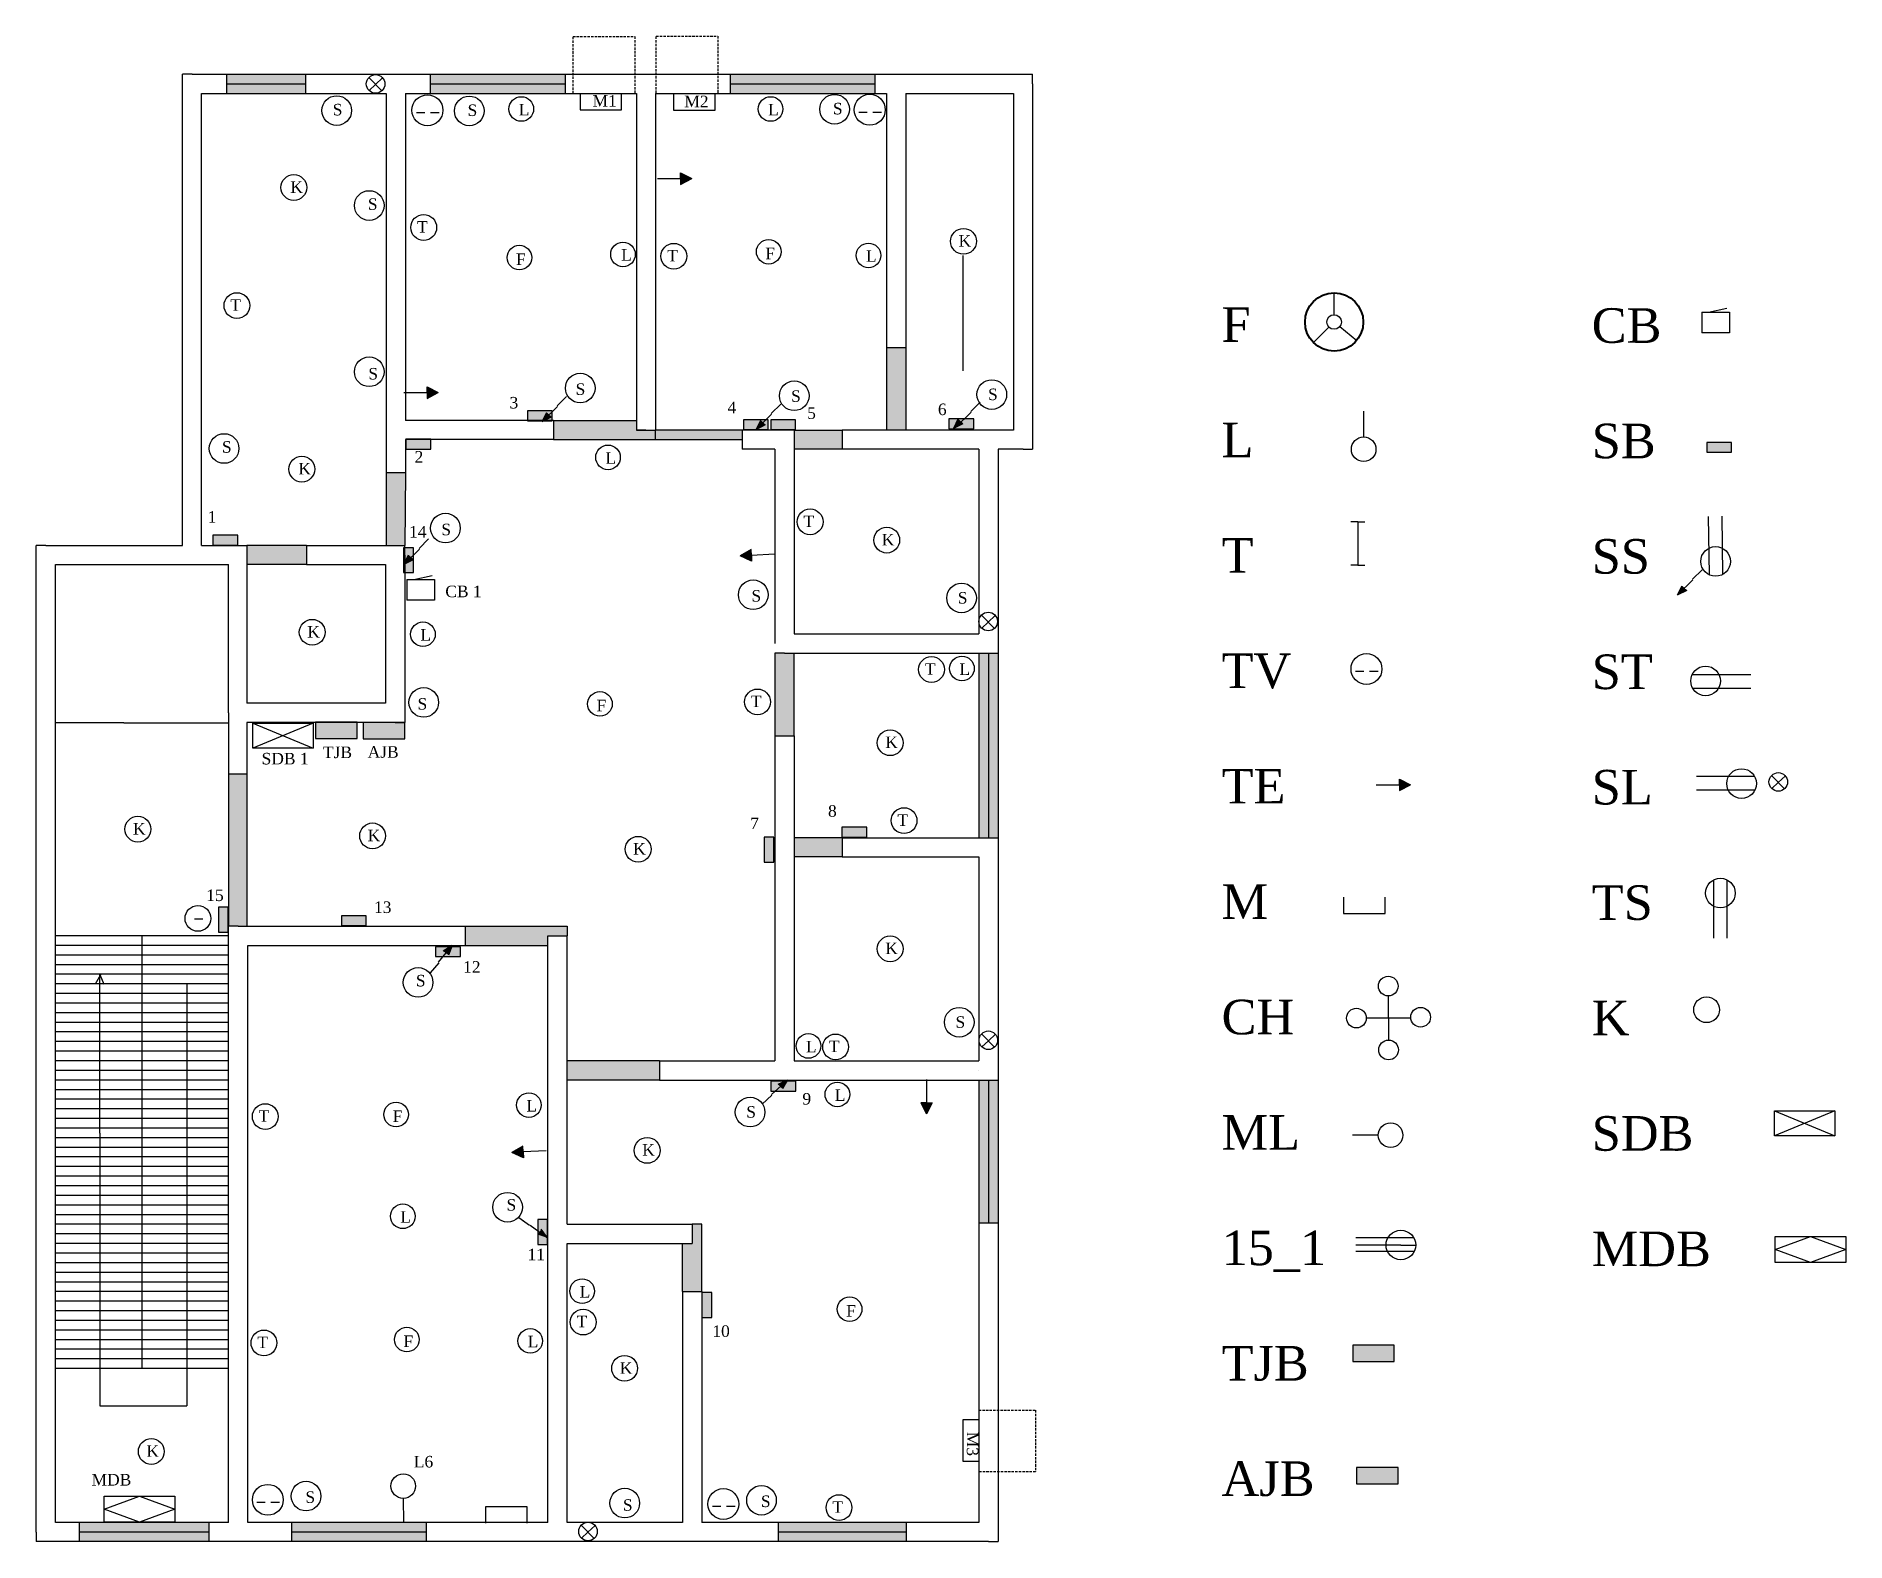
# Model space of a CAD drawing. Header units: inches. Extents: x -3484 to 5207, y -4537 to 4154.
# Drawn here: x -89 to 852, y -658 to 125 of the extents above; entities that cross this region are included whole.
import ezdxf

# ---------------------------------------------------------------- set-up
doc = ezdxf.new("R2010")
doc.units = ezdxf.units.IN
doc.header["$LTSCALE"] = 5
doc.header["$MEASUREMENT"] = 0
doc.linetypes.add('ACAD_ISO03W100', pattern=[30, 12, -18])
doc.linetypes.add('DASHED2', pattern=[0.375, 0.25, -0.125])

msp = doc.modelspace()

# ---------------------------------------------------------------- texts
at = {"attachment_point": 1}
for s, insert, char_height in [('{\\fTimes New Roman|b0|i0|c0|p18;S}', (65.52, 89.36), 6), ('{\\fTimes New Roman|b0|i0|c0|p18;S}', (135.62, 89.05), 6), ('{\\fTimes New Roman|b0|i0|c0|p18;L}', (162.21, 89.35), 6), ('{\\fTimes New Roman|b0|i0|c0|p18;\\C72;M1}', (200.61, 93.92), 6), ('{\\fTimes New Roman|b0|i0|c0|p18;\\C72;M2}', (248.29, 93.63), 6), ('{\\fTimes New Roman|b0|i0|c0|p18;L}', (291.82, 89.35), 6), ('{\\fTimes New Roman|b0|i0|c0|p18;S}', (325.53, 89.9), 6), ('{\\fTimes New Roman|b0|i0|c0|p18;K}', (43.44, 49.09), 6), ('{\\fTimes New Roman|b0|i0|c0|p18;\\C72;S}', (83.77, 40.24), 6), ('{\\fTimes New Roman|b0|i0|c0|p18;T}', (109.36, 28.39), 6), ('{\\fTimes New Roman|b0|i0|c0|p18;K}', (390.84, 21.12), 6), ('{\\fTimes New Roman|b0|i0|c0|p18;F}', (160.78, 11.59), 6), ('{\\fTimes New Roman|b0|i0|c0|p18;L}', (215.48, 13.85), 6), ('{\\fTimes New Roman|b0|i0|c0|p18;T}', (239.39, 13.43), 6), ('{\\fTimes New Roman|b0|i0|c0|p18;F}', (290.39, 14.58), 6), ('{\\fTimes New Roman|b0|i0|c0|p18;L}', (342.71, 13.23), 6), ('{\\fTimes New Roman|b0|i0|c0|p18;T}', (12.26, -12.23), 6), ('{\\fTimes New Roman|b0|i0|c0|p18;F\\P\\PL\\P\\PT\\P\\PTV\\P\\PTE\\P\\PM\\P\\PCH\\P\\PML\\P\\P15_1\\P\\PTJB\\P\\PAJB}', (527.58, -16.38), 18), ('{\\fTimes New Roman|b0|i0|c0|p18;CB\\P\\PSB\\P\\PSS\\P\\PST\\P\\PSL\\P\\PTS\\P\\PK\\P\\PSDB\\P\\PMDB\\P }', (720.01, -16.89), 18), ('{\\fTimes New Roman|b0|i0|c0|p18;S}', (84.02, -47.95), 6), ('{\\fTimes New Roman|b0|i0|c0|p18;S}', (191.79, -55.97), 6), ('{\\fTimes New Roman|b0|i0|c0|p18;\\C20;3}', (157.43, -63.02), 6), ('{\\fTimes New Roman|b0|i0|c0|p18;\\C20;4}', (270.75, -65.49), 6), ('{\\fTimes New Roman|b0|i0|c0|p18;S}', (303.78, -59.58), 6), ('{\\fTimes New Roman|b0|i0|c0|p18;S}', (406.17, -58.68), 6), ('{\\fTimes New Roman|b0|i0|c0|p18;\\C20;5}', (312.14, -68.44), 6), ('{\\fTimes New Roman|b0|i0|c0|p18;\\C20;6}', (380.13, -66.47), 6), ('{\\fTimes New Roman|b0|i0|c0|p18;\\C72;S}', (7.92, -86.03), 6), ('{\\fTimes New Roman|b0|i0|c0|p18;\\C20;2}', (108.07, -91.16), 6), ('{\\fTimes New Roman|b0|i0|c0|p18;L}', (207.3, -91.8), 6), ('{\\fTimes New Roman|b0|i0|c0|p18;K}', (47.63, -97.33), 6), ('{\\fTimes New Roman|b0|i0|c0|p18;\\C20;1}', (0.48, -122.42), 6), ('{\\fTimes New Roman|b0|i0|c0|p18;\\C20;14}', (105.2, -130.12), 6), ('{\\fTimes New Roman|b0|i0|c0|p18;\\C0;S}', (121.97, -128.96), 6), ('{\\fTimes New Roman|b0|i0|c0|p18;T}', (310.24, -124.68), 6), ('{\\fTimes New Roman|b0|i0|c0|p18;K}', (350.94, -134.25), 6), ('{\\fTimes New Roman|b0|i0|c0|p18;\\C4;CB 1}', (124.04, -161.15), 6), ('{\\fTimes New Roman|b0|i0|c0|p18;\\C72;S}', (283.19, -163.45), 6), ('{\\fTimes New Roman|b0|i0|c0|p18;S}', (390.45, -164.47), 6), ('{\\fTimes New Roman|b0|i0|c0|p18;K}', (52.28, -182.17), 6), ('{\\fTimes New Roman|b0|i0|c0|p18;L}', (111.09, -183.75), 6), ('{\\fTimes New Roman|b0|i0|c0|p18;T}', (373.36, -201.47), 6), ('{\\fTimes New Roman|b0|i0|c0|p18;L}', (391.29, -201.58), 6), ('{\\fTimes New Roman|b0|i0|c0|p18;\\C72;S}', (109.61, -219.63), 6), ('{\\fTimes New Roman|b0|i0|c0|p18;F}', (202.66, -220.5), 6), ('{\\fTimes New Roman|b0|i0|c0|p18;T}', (282.88, -218.32), 6), ('{\\fTimes New Roman|b0|i0|c0|p18;\\C141;AJB}', (83.67, -244.62), 6), ('{\\fTimes New Roman|b0|i0|c0|p18;K}', (352.73, -239.61), 6), ('{\\fTimes New Roman|b0|i0|c0|p18;\\C20;SDB 1}', (28.54, -248.1), 6), ('{\\fTimes New Roman|b0|i0|c0|p18;\\C54;TJB}', (60.45, -244.81), 6), ('{\\fTimes New Roman|b0|i0|c0|p18;\\C20;7}', (282.57, -281.72), 6), ('{\\fTimes New Roman|b0|i0|c0|p18;\\C20;8}', (322.98, -275.33), 6), ('{\\fTimes New Roman|b0|i0|c0|p18;T}', (359.07, -280.05), 6), ('{\\fTimes New Roman|b0|i0|c0|p18;K}', (-38.35, -284.57), 6), ('{\\fTimes New Roman|b0|i0|c0|p18;K}', (83.65, -288.05), 6), ('{\\fTimes New Roman|b0|i0|c0|p18;K}', (221.69, -295.01), 6), ('{\\fTimes New Roman|b0|i0|c0|p18;\\C20;15}', (-0.23, -319.15), 6), ('{\\fTimes New Roman|b0|i0|c0|p18;\\C20;13}', (86.97, -325.37), 6), ('{\\fTimes New Roman|b0|i0|c0|p18;K}', (352.73, -346.76), 6), ('{\\fTimes New Roman|b0|i0|c0|p18;\\C20;12}', (133.29, -356.39), 6), ('{\\fTimes New Roman|b0|i0|c0|p18;S}', (108.75, -363.53), 6), ('{\\fTimes New Roman|b0|i0|c0|p18;S}', (389.26, -385.06), 6), ('{\\fTimes New Roman|b0|i0|c0|p18;L}', (311.51, -397.84), 6), ('{\\fTimes New Roman|b0|i0|c0|p18;T}', (323.49, -397.73), 6), ('{\\fTimes New Roman|b0|i0|c0|p18;L}', (326.54, -423.06), 6), ('{\\fTimes New Roman|b0|i0|c0|p18;L}', (166.16, -428.6), 6), ('{\\fTimes New Roman|b0|i0|c0|p18;S}', (280.5, -431.79), 6), ('{\\fTimes New Roman|b0|i0|c0|p18;\\C20;9}', (309.67, -424.99), 6), ('{\\fTimes New Roman|b0|i0|c0|p18;F}', (96.69, -434.01), 6), ('{\\fTimes New Roman|b0|i0|c0|p18;K}', (226.4, -451.56), 6), ('{\\fTimes New Roman|b0|i0|c0|p18;L}', (100.63, -486.42), 6), ('{\\fTimes New Roman|b0|i0|c0|p18;S}', (155.87, -480.13), 6), ('{\\fTimes New Roman|b0|i0|c0|p18;\\C20;11}', (166.79, -505.91), 6), ('{\\fTimes New Roman|b0|i0|c0|p18;L}', (193.88, -525.34), 6), ('{\\fTimes New Roman|b0|i0|c0|p18;F}', (332.45, -535.23), 6), ('{\\fTimes New Roman|b0|i0|c0|p18;T}', (192.25, -540.76), 6), ('{\\fTimes New Roman|b0|i0|c0|p18;T}', (26.32, -551.64), 6), ('{\\fTimes New Roman|b0|i0|c0|p18;F}', (102.27, -551.03), 6), ('{\\fTimes New Roman|b0|i0|c0|p18;L}', (166.86, -551.2), 6), ('{\\fTimes New Roman|b0|i0|c0|p18;\\C20;10}', (262.87, -545.78), 6), ('{\\fTimes New Roman|b0|i0|c0|p18;K}', (214.78, -564.99), 6), ('{\\fTimes New Roman|b0|i0|c0|p18;K}', (-31.38, -608.13), 6), ('{\\fTimes New Roman|b0|i0|c0|p18;L6}', (107.68, -613.66), 6), ('{\\fTimes New Roman|b0|i0|c0|p18;\\C20;MDB}', (-59.85, -623.07), 6), ('{\\fTimes New Roman|b0|i0|c0|p18;S}', (51.31, -632.08), 6), ('{\\fTimes New Roman|b0|i0|c0|p18;S}', (216.37, -636.2), 6), ('{\\fTimes New Roman|b0|i0|c0|p18;S}', (288.1, -634.26), 6), ('{\\fTimes New Roman|b0|i0|c0|p18;T}', (325.26, -637.26), 6)]:
    msp.add_mtext(s, dxfattribs=dict(at, insert=insert, char_height=char_height))
at = {"insert": (401.16, -601.14), "char_height": 6, "attachment_point": 1, "rotation": 270}
msp.add_mtext('{\\fTimes New Roman|b0|i0|c0|p18;\\C72;M3}', dxfattribs=at)

# ---------------------------------------------------------------- blocks, each defined once
blk = doc.blocks.new('A$C344F6586')
blk.add_circle((6.71, 6.71), 6.71)
at = {"insert": (3.27, 10.01), "char_height": 6, "attachment_point": 1}
blk.add_mtext('{\\fTimes New Roman|b0|i0|c0|p18;T}', dxfattribs=at)

# ---------------------------------------------------------------- hatches: boundary and pattern name
h = msp.add_hatch(color=71)
h.paths.add_polyline_path([(51.54, 99.76), (51.54, 104.76), (16.36, 104.76), (10.45, 104.76), (10.45, 99.76), (16.36, 99.76)])
h.paths.add_polyline_path([(51.54, 94.76), (51.54, 99.76), (16.36, 99.76), (10.45, 99.76), (10.45, 94.76), (16.36, 94.76)])
h.paths.add_polyline_path([(186.58, 99.76), (186.58, 104.76), (116.32, 104.76), (116.32, 99.76)])
h.paths.add_polyline_path([(186.58, 94.76), (186.58, 99.76), (116.32, 99.76), (116.32, 94.76)])
h = msp.add_hatch(color=71)
h.paths.add_polyline_path([(347.5, 94.76), (347.5, 99.76), (272.37, 99.76), (272.37, 94.76)])
h.paths.add_polyline_path([(272.37, 104.76), (272.37, 99.76), (347.5, 99.76), (347.5, 104.76)])
h = msp.add_hatch(color=256)
h.paths.add_polyline_path([(252.15, 50.47), (246.37, 53.47), (246.37, 50.47)])
h.paths.add_polyline_path([(246.37, 47.47), (252.15, 50.47), (246.37, 50.47)])
h = msp.add_hatch(color=5)
h.paths.add_polyline_path([(233.36, -80.24), (233.36, -85.24), (278.36, -85.24), (278.36, -80.24)])
h.paths.add_polyline_path([(330.36, -90.24), (330.36, -80.24), (305.36, -80.24), (305.36, -85.24), (305.36, -90.24)])
h.paths.add_polyline_path([(363.36, -37.24), (353.36, -37.24), (353.36, -80.24), (363.36, -80.24)])
h.paths.add_polyline_path([(305.36, -196.24), (300.36, -196.24), (295.36, -196.24), (295.36, -239.24), (305.36, -239.24)])
h.paths.add_polyline_path([(330.36, -302.24), (330.36, -292.24), (305.36, -292.24), (305.36, -297.24), (305.36, -302.24)])
h.paths.add_polyline_path([(235.36, -418.24), (235.36, -408.24), (187.36, -408.24), (187.36, -418.24)])
h.paths.add_polyline_path([(134.36, -338.24), (134.36, -348.24), (177.36, -348.24), (177.36, -343.24), (187.36, -343.24), (187.36, -338.24)])
h.paths.add_polyline_path([(20.92, -259.24), (11.36, -259.24), (11.36, -338.24), (16.36, -338.24), (20.92, -338.24)])
h.paths.add_polyline_path([(51.92, -150.24), (51.92, -140.24), (20.92, -140.24), (20.92, -145.24), (20.92, -150.24)])
h.paths.add_polyline_path([(103.36, -102.24), (93.36, -102.24), (93.36, -140.24), (97.92, -140.24), (102.92, -140.24)])
h = msp.add_hatch(color=3)
h.paths.add_polyline_path([(363.36, -37.24), (353.36, -37.24), (353.36, -80.24), (363.36, -80.24)])
h.paths.add_polyline_path([(330.36, -80.24), (305.36, -80.24), (305.36, -85.24), (305.36, -90.24), (330.36, -90.24)])
h.paths.add_polyline_path([(233.36, -85.24), (233.36, -80.24), (223.36, -80.24), (223.36, -75.24), (180.36, -75.24), (180.36, -85.24)])
h.paths.add_polyline_path([(278.36, -85.24), (278.36, -80.24), (233.36, -80.24), (233.36, -85.24)])
h.paths.add_polyline_path([(295.36, -239.24), (305.36, -239.24), (305.36, -196.24), (300.36, -196.24), (295.36, -196.24)])
h.paths.add_polyline_path([(305.36, -292.24), (305.36, -297.24), (305.36, -302.24), (330.36, -302.24), (330.36, -292.24)])
h.paths.add_polyline_path([(235.36, -418.24), (235.36, -408.24), (187.36, -408.24), (187.36, -418.24)])
h.paths.add_polyline_path([(247.36, -528.24), (257.36, -528.24), (257.36, -493.24), (252.36, -493.24), (252.36, -503.24), (247.36, -503.24)])
h.paths.add_polyline_path([(134.36, -338.24), (134.36, -348.24), (177.36, -348.24), (177.36, -343.24), (187.36, -343.24), (187.36, -338.24)])
h.paths.add_polyline_path([(20.92, -259.24), (11.36, -259.24), (11.36, -338.24), (16.36, -338.24), (20.92, -338.24)])
h.paths.add_polyline_path([(51.92, -150.24), (51.92, -140.24), (20.92, -140.24), (20.92, -145.24), (20.92, -150.24)])
h.paths.add_polyline_path([(103.36, -102.24), (93.36, -102.24), (93.36, -140.24), (97.92, -140.24), (102.92, -140.24)])
h = msp.add_hatch(color=55)
h.paths.add_polyline_path([(363.36, -37.24), (353.36, -37.24), (353.36, -80.24), (363.36, -80.24)])
h.paths.add_polyline_path([(305.36, -85.24), (305.36, -90.24), (330.36, -90.24), (330.36, -80.24), (305.36, -80.24)])
h.paths.add_polyline_path([(180.36, -75.24), (180.36, -85.24), (233.36, -85.24), (233.36, -80.24), (223.36, -80.24), (223.36, -75.24)])
h.paths.add_polyline_path([(295.36, -239.24), (305.36, -239.24), (305.36, -196.24), (300.36, -196.24), (295.36, -196.24)])
h.paths.add_polyline_path([(278.36, -85.24), (278.36, -80.24), (233.36, -80.24), (233.36, -85.24)])
h.paths.add_polyline_path([(305.36, -292.24), (305.36, -297.24), (305.36, -302.24), (330.36, -302.24), (330.36, -292.24)])
h.paths.add_polyline_path([(235.36, -418.24), (235.36, -408.24), (187.36, -408.24), (187.36, -418.24)])
h.paths.add_polyline_path([(257.36, -493.24), (252.36, -493.24), (252.36, -503.24), (247.36, -503.24), (247.36, -528.24), (257.36, -528.24)])
h.paths.add_polyline_path([(20.92, -259.24), (11.36, -259.24), (11.36, -338.24), (16.36, -338.24), (20.92, -338.24)])
h.paths.add_polyline_path([(20.92, -140.24), (20.92, -145.24), (20.92, -150.24), (51.92, -150.24), (51.92, -140.24)])
h.paths.add_polyline_path([(102.92, -140.24), (103.36, -102.24), (93.36, -102.24), (93.36, -140.24), (97.92, -140.24)])
h = msp.add_hatch(color=256)
h.paths.add_polyline_path([(120.33, -60.77), (114.55, -57.77), (114.55, -60.77)])
h.paths.add_polyline_path([(114.55, -63.77), (120.33, -60.77), (114.55, -60.77)])
for color, points in [(8, [(179.64, -75.38), (179.64, -70.29), (166.7, -70.29), (166.7, -75.38)]), (8, [(291.96, -79.94), (291.96, -74.85), (279.02, -74.85), (279.02, -79.94)]), (8, [(306.13, -79.94), (306.13, -74.85), (293.19, -74.85), (293.19, -79.94)]), (8, [(398.72, -79.55), (398.72, -74.46), (385.78, -74.46), (385.78, -79.55)]), (8, [(116.44, -90.15), (116.44, -85.05), (103.51, -85.05), (103.51, -90.15)]), (8, [(792.7, -91.76), (792.7, -86.66), (779.76, -86.66), (779.76, -91.76)]), (8, [(16.1, -140.03), (16.1, -134.94), (3.16, -134.94), (3.16, -140.03)]), (8, [(102.38, -154.38), (107.48, -154.38), (107.48, -141.44), (102.38, -141.44)]), (55, [(56.57, -232.22), (56.57, -240.71), (78.14, -240.71), (78.14, -232.22)]), (55, [(81.37, -232.38), (81.37, -240.86), (102.93, -240.86), (102.93, -232.38)]), (151, [(102.93, -240.86), (102.93, -232.38), (81.37, -232.38), (81.37, -240.86)]), (8, [(343.1, -291.86), (343.1, -286.77), (330.16, -286.77), (330.16, -291.86)]), (8, [(289.78, -304.92), (294.87, -304.92), (294.87, -291.98), (289.78, -291.98)]), (8, [(6.06, -341.32), (11.15, -341.32), (11.15, -328.38), (6.06, -328.38)]), (8, [(82.97, -337.89), (82.97, -332.8), (70.03, -332.8), (70.03, -337.89)]), (55, [(134.36, -338.24), (134.36, -348.24), (177.36, -348.24), (177.36, -343.24), (187.36, -343.24), (187.36, -338.24)]), (8, [(131.9, -354.04), (131.9, -348.95), (118.96, -348.95), (118.96, -354.04)]), (8, [(306.24, -423.93), (306.24, -418.83), (293.3, -418.83), (293.3, -423.93)]), (8, [(172.15, -503.73), (177.24, -503.73), (177.24, -490.79), (172.15, -490.79)]), (5, [(257.36, -493.24), (252.36, -493.24), (252.36, -503.24), (247.36, -503.24), (247.36, -528.24), (257.36, -528.24)]), (55, [(257.36, -493.24), (252.36, -493.24), (252.36, -503.24), (247.36, -503.24), (247.36, -528.24), (257.36, -528.24)]), (8, [(257.45, -541.63), (262.54, -541.63), (262.54, -528.69), (257.45, -528.69)]), (55, [(595.81, -556.07), (595.81, -564.56), (617.38, -564.56), (617.38, -556.07)]), (151, [(597.78, -619.73), (597.78, -628.22), (619.34, -628.22), (619.34, -619.73)])]:
    msp.add_hatch(color=color).paths.add_polyline_path(points)
h = msp.add_hatch(color=256)
h.paths.add_polyline_path([(179.31, -73.36), (178.07, -72.24), (174.38, -75.84)])
h.paths.add_polyline_path([(178.07, -72.24), (176.77, -71.08), (174.38, -75.84)])
h = msp.add_hatch(color=256)
h.paths.add_polyline_path([(290.57, -77.4), (289.33, -76.28), (285.64, -79.88)])
h.paths.add_polyline_path([(289.33, -76.28), (288.03, -75.12), (285.64, -79.88)])
h = msp.add_hatch(color=256)
h.paths.add_polyline_path([(393.26, -76.76), (392.01, -75.64), (388.32, -79.23)])
h.paths.add_polyline_path([(392.01, -75.64), (390.72, -74.48), (388.32, -79.23)])
h = msp.add_hatch(color=256)
h.paths.add_polyline_path([(107.52, -147.48), (106.27, -146.36), (102.58, -149.95)])
h.paths.add_polyline_path([(106.27, -146.36), (104.97, -145.2), (102.58, -149.95)])
h = msp.add_hatch(color=256)
h.paths.add_polyline_path([(277.36, -145.73), (283.29, -148.41), (283.13, -145.42)])
h.paths.add_polyline_path([(282.96, -142.42), (277.36, -145.73), (283.13, -145.42)])
h = msp.add_hatch(color=256)
h.paths.add_polyline_path([(769.54, -163.53), (768.29, -162.41), (764.6, -166.01)])
h.paths.add_polyline_path([(768.29, -162.41), (767, -161.25), (764.6, -166.01)])
h = msp.add_hatch(color=71)
h.paths.add_polyline_path([(406.36, -196.24), (401.36, -196.24), (401.36, -292.24), (406.36, -292.24)])
h.paths.add_polyline_path([(406.36, -292.24), (411.36, -292.24), (411.36, -196.24), (406.36, -196.24)])
h = msp.add_hatch(color=256)
h.paths.add_polyline_path([(625.79, -264.73), (620.01, -261.73), (620.01, -264.73)])
h.paths.add_polyline_path([(620.01, -267.73), (625.79, -264.73), (620.01, -264.73)])
h = msp.add_hatch(color=256)
h.paths.add_polyline_path([(122.99, -351.25), (124.33, -352.25), (127.67, -348.32)])
h.paths.add_polyline_path([(124.33, -352.25), (125.73, -353.28), (127.67, -348.32)])
h = msp.add_hatch(color=256)
h.paths.add_polyline_path([(296.95, -420.5), (298.16, -421.66), (301.98, -418.21)])
h.paths.add_polyline_path([(298.16, -421.66), (299.41, -422.87), (301.98, -418.21)])
h = msp.add_hatch(color=71)
h.paths.add_polyline_path([(401.36, -492.46), (406.36, -492.46), (406.36, -418.24), (401.36, -418.24)])
h.paths.add_polyline_path([(411.36, -418.24), (406.36, -418.24), (406.36, -492.46), (411.36, -492.46)])
h = msp.add_hatch(color=256)
h.paths.add_polyline_path([(374.17, -435.85), (377.17, -430.07), (374.17, -430.07)])
h.paths.add_polyline_path([(371.17, -430.07), (374.17, -435.85), (374.17, -430.07)])
h = msp.add_hatch(color=256)
h.paths.add_polyline_path([(158.68, -455.95), (164.61, -458.63), (164.45, -455.64)])
h.paths.add_polyline_path([(164.28, -452.64), (158.68, -455.95), (164.45, -455.64)])
h = msp.add_hatch(color=256)
h.paths.add_polyline_path([(173.94, -495.78), (173.04, -497.2), (177.19, -500.26)])
h.paths.add_polyline_path([(173.04, -497.2), (172.11, -498.66), (177.19, -500.26)])
h = msp.add_hatch(color=71)
h.paths.add_polyline_path([(-66.24, -648.24), (-66.24, -653.24), (1.12, -653.24), (1.12, -648.24)])
h.paths.add_polyline_path([(-66.24, -653.24), (-66.24, -658.24), (1.12, -658.24), (1.12, -653.24)])
h = msp.add_hatch(color=71)
h.paths.add_polyline_path([(-66.24, -648.24), (-66.24, -653.24), (1.12, -653.24), (1.12, -648.24)])
h.paths.add_polyline_path([(-66.24, -653.24), (-66.24, -658.24), (1.12, -658.24), (1.12, -653.24)])
h = msp.add_hatch(color=71)
h.paths.add_polyline_path([(44.06, -648.24), (44.06, -653.24), (114.11, -653.24), (114.11, -648.24)])
h.paths.add_polyline_path([(44.06, -653.24), (44.06, -657.99), (44.06, -658.24), (114.11, -658.24), (114.11, -653.24)])
h = msp.add_hatch(color=71)
h.paths.add_polyline_path([(363.67, -653.24), (363.67, -648.24), (297.09, -648.24), (297.09, -653.24)])
h.paths.add_polyline_path([(297.09, -653.24), (297.09, -658.24), (363.67, -658.24), (363.67, -653.24)])
h = msp.add_hatch(color=71)
h.paths.add_polyline_path([(297.09, -648.24), (297.09, -653.24), (363.67, -653.24), (363.67, -648.24)])
h.paths.add_polyline_path([(297.09, -653.24), (297.09, -658.24), (363.67, -658.24), (363.67, -653.24)])

# ---------------------------------------------------------------- linework, layer by layer
at = {"linetype": 'DASHED2'}
for p, q in [((190.44, 94.81), (190.44, 124.37)), ((190.44, 124.37), (222.53, 124.37)), ((222.53, 124.37), (222.53, 94.81)), ((233.67, 94.99), (233.67, 124.56)), ((233.67, 124.56), (265.76, 124.56)), ((265.76, 124.56), (265.76, 94.99)), ((401.34, -589.89), (430.9, -589.89)), ((430.9, -589.89), (430.9, -621.98)), ((430.9, -621.98), (401.34, -621.98))]:
    msp.add_line(p, q, dxfattribs=at)
for p, q in [((-7.64, 104.76), (-12.64, 104.76)), ((-12.64, 99.76), (-12.64, 104.76)), ((-7.64, 104.76), (16.36, 104.76)), ((10.45, 94.73), (10.45, 104.84)), ((16.36, 104.76), (98.36, 104.76)), ((51.54, 94.73), (51.54, 104.84)), ((98.36, 104.76), (228.36, 104.76)), ((116.32, 94.74), (116.32, 104.71)), ((186.58, 94.74), (186.58, 104.76)), ((228.36, 104.76), (358.36, 104.76)), ((272.37, 94.75), (272.37, 104.87)), ((347.5, 94.77), (347.5, 104.73)), ((358.36, 104.76), (424.36, 104.76)), ((424.36, 104.76), (429.36, 104.76)), ((429.36, 99.76), (429.36, 104.76)), ((-12.64, -140.24), (-12.64, 99.76)), ((-2.64, 94.76), (16.36, 94.76)), ((-2.64, -140.24), (-2.64, 94.76)), ((16.36, 94.76), (93.36, 94.76)), ((84.24, 103.01), (91.07, 96.19)), ((87.8, 99.46), (84.45, 96.26)), ((87.8, 99.46), (91.47, 102.88)), ((93.36, 94.76), (93.36, -80.24)), ((103.36, 94.76), (223.36, 94.76)), ((103.36, 94.76), (103.36, -75.24)), ((194.13, 94.68), (194.13, 86.2)), ((215.7, 86.2), (215.7, 94.68)), ((223.36, 94.76), (223.36, -80.24)), ((233.36, 94.76), (353.36, 94.76)), ((233.36, 94.76), (233.36, -80.24)), ((242.73, 94.61), (242.73, 86.12)), ((264.29, 86.12), (264.29, 94.61)), ((353.36, 94.76), (353.36, -37.24)), ((363.36, 94.76), (419.36, 94.76)), ((363.36, 94.76), (363.36, -37.24)), ((419.36, 94.76), (419.36, -80.24)), ((429.36, 99.76), (429.36, -85.24)), ((113.4, 84.7), (109.11, 84.7)), ((120.81, 84.7), (116.4, 84.7)), ((194.13, 86.2), (215.7, 86.2)), ((242.73, 86.12), (264.29, 86.12)), ((343.34, 84.94), (339.04, 84.94)), ((350.75, 84.94), (346.34, 84.94)), ((234.33, 50.47), (246.37, 50.47)), ((246.37, 50.47), (246.37, 53.47)), ((246.37, 53.47), (252.15, 50.47)), ((246.37, 50.47), (246.37, 47.47)), ((246.37, 50.47), (252.15, 50.47)), ((246.37, 47.47), (252.15, 50.47)), ((586.1, -20.29), (586.1, -8.93)), ((780.73, -18.97), (790.29, -16.87)), ((583.42, -26.76), (575.38, -34.78)), ((589.03, -26.48), (597.83, -33.67)), ((777.17, -18.97), (791.57, -18.97)), ((777.17, -18.97), (777.17, -29.77)), ((791.57, -18.97), (791.57, -29.77)), ((353.36, -37.24), (363.36, -37.24)), ((353.36, -37.24), (353.36, -80.24)), ((363.36, -37.24), (363.36, -80.24)), ((791.57, -29.77), (777.17, -29.77)), ((102.51, -60.77), (114.55, -60.77)), ((114.55, -60.77), (114.55, -57.77)), ((114.55, -57.77), (120.33, -60.77)), ((114.55, -60.77), (114.55, -63.77)), ((114.55, -60.77), (120.33, -60.77)), ((114.55, -63.77), (120.33, -60.77)), ((182.22, -67.66), (187.12, -62.76)), ((397.22, -70.63), (402.12, -65.74)), ((180.36, -75.24), (103.36, -75.24)), ((179.64, -70.29), (166.7, -70.29)), ((166.7, -70.29), (166.7, -75.38)), ((182.39, -68.02), (174.38, -75.84)), ((174.38, -75.84), (176.77, -71.08)), ((174.38, -75.84), (179.31, -73.36)), ((179.64, -75.38), (179.64, -70.29)), ((180.36, -75.24), (180.36, -85.24)), ((180.36, -75.24), (223.36, -75.24)), ((291.96, -74.85), (279.02, -74.85)), ((279.02, -74.85), (279.02, -79.94)), ((293.65, -72.07), (285.64, -79.88)), ((285.64, -79.88), (288.03, -75.12)), ((291.96, -79.94), (291.96, -74.85)), ((306.13, -74.85), (293.19, -74.85)), ((293.19, -74.85), (293.19, -79.94)), ((293.48, -71.7), (298.38, -66.81)), ((306.13, -79.94), (306.13, -74.85)), ((398.72, -74.46), (385.78, -74.46)), ((385.78, -74.46), (385.78, -79.55)), ((388.32, -79.23), (390.72, -74.48)), ((397.39, -71), (389.38, -78.81)), ((398.72, -79.55), (398.72, -74.46)), ((601.45, -83.82), (601.45, -70.38)), ((93.36, -80.24), (93.36, -102.24)), ((166.7, -75.38), (179.64, -75.38)), ((172.78, -75.43), (172.78, -75.43)), ((172.78, -75.43), (172.78, -75.43)), ((172.78, -75.43), (172.78, -75.43)), ((174.38, -75.84), (174.38, -75.84)), ((174.38, -75.84), (174.38, -75.84)), ((174.38, -75.84), (174.38, -75.84)), ((223.36, -80.24), (233.36, -80.24)), ((228.36, -80.24), (223.36, -80.24)), ((228.36, -80.24), (232.36, -80.24)), ((233.36, -85.24), (233.36, -80.24)), ((278.36, -80.24), (233.36, -80.24)), ((305.36, -80.24), (278.36, -80.24)), ((278.36, -80.24), (278.36, -90.24)), ((279.02, -79.94), (291.96, -79.94)), ((285.64, -79.88), (290.57, -77.4)), ((285.64, -79.88), (285.64, -79.88)), ((285.64, -79.88), (285.64, -79.88)), ((285.64, -79.88), (285.64, -79.88)), ((293.19, -79.94), (306.13, -79.94)), ((305.36, -80.24), (305.36, -85.24)), ((305.36, -80.24), (330.36, -80.24)), ((406.36, -80.24), (330.36, -80.24)), ((330.36, -80.24), (330.36, -90.24)), ((385.78, -79.55), (398.72, -79.55)), ((388.32, -79.23), (393.26, -76.76)), ((388.32, -79.23), (388.32, -79.23)), ((388.32, -79.23), (388.32, -79.23)), ((388.32, -79.23), (388.32, -79.23)), ((406.36, -80.24), (401.36, -80.24)), ((419.36, -80.24), (406.36, -80.24)), ((180.36, -85.24), (103.36, -85.24)), ((103.36, -85.24), (103.36, -102.24)), ((103.36, -85.24), (103.36, -102.24)), ((103.36, -85.24), (103.36, -102.24)), ((116.44, -85.05), (103.51, -85.05)), ((103.51, -85.05), (103.51, -90.15)), ((103.51, -90.15), (116.44, -90.15)), ((116.44, -90.15), (116.44, -85.05)), ((180.36, -85.24), (233.36, -85.24)), ((233.36, -85.24), (278.36, -85.24)), ((295.36, -90.24), (278.36, -90.24)), ((295.36, -90.24), (295.36, -191.24)), ((305.36, -85.24), (305.36, -186.24)), ((330.36, -90.24), (305.36, -90.24)), ((401.36, -90.24), (330.36, -90.24)), ((401.36, -90.24), (401.36, -186.24)), ((424.36, -90.24), (411.36, -90.24)), ((411.36, -90.24), (411.36, -191.24)), ((424.36, -90.24), (429.36, -90.24)), ((429.36, -85.24), (429.36, -90.24)), ((792.7, -86.66), (779.76, -86.66)), ((779.76, -86.66), (779.76, -91.76)), ((779.76, -91.76), (792.7, -91.76)), ((792.7, -91.76), (792.7, -86.66)), ((93.36, -102.24), (103.36, -102.24)), ((93.36, -102.24), (93.36, -140.24)), ((103.36, -102.24), (102.92, -140.24)), ((598.41, -128.02), (594.81, -128.02)), ((598.41, -128.02), (598.41, -150.51)), ((598.41, -128.02), (602.01, -128.02)), ((781.17, -155.56), (780.75, -125.16)), ((788.17, -155.3), (787.76, -125.07)), ((-88.64, -145.24), (-88.64, -140.24)), ((-83.64, -140.24), (-88.64, -140.24)), ((-83.64, -140.24), (-12.64, -140.24)), ((-2.64, -140.24), (15.92, -140.24)), ((16.1, -134.94), (3.16, -134.94)), ((3.16, -134.94), (3.16, -140.03)), ((3.16, -140.03), (16.1, -140.03)), ((15.92, -140.24), (20.92, -140.24)), ((16.1, -140.03), (16.1, -134.94)), ((20.92, -140.24), (20.92, -145.24)), ((51.92, -140.24), (20.92, -140.24)), ((51.92, -140.24), (97.92, -140.24)), ((51.92, -140.24), (51.92, -150.24)), ((97.92, -140.24), (102.92, -140.24)), ((102.92, -145.24), (102.92, -140.24)), ((110.42, -141.77), (115.32, -136.88)), ((-88.64, -227.24), (-88.64, -145.24)), ((-78.64, -150.24), (-7.64, -150.24)), ((-78.64, -227.24), (-78.64, -150.24)), ((-7.64, -150.24), (-2.64, -150.24)), ((-2.64, -150.24), (11.36, -150.24)), ((11.36, -227.24), (11.36, -150.24)), ((20.92, -145.24), (20.92, -222.24)), ((51.92, -150.24), (20.92, -150.24)), ((51.92, -150.24), (92.92, -150.24)), ((92.92, -150.24), (92.92, -222.24)), ((107.48, -141.44), (102.38, -141.44)), ((102.38, -141.44), (102.38, -154.38)), ((110.6, -142.14), (102.58, -149.95)), ((102.58, -149.95), (104.97, -145.2)), ((102.58, -149.95), (107.52, -147.48)), ((102.58, -149.95), (102.58, -149.95)), ((102.58, -149.95), (102.58, -149.95)), ((102.58, -149.95), (102.58, -149.95)), ((102.92, -145.24), (102.92, -227.24)), ((107.48, -154.38), (107.48, -141.44)), ((282.96, -142.42), (277.36, -145.73)), ((283.13, -145.42), (277.36, -145.73)), ((283.29, -148.41), (277.36, -145.73)), ((283.13, -145.42), (282.96, -142.42)), ((295.15, -144.77), (283.13, -145.42)), ((283.13, -145.42), (283.29, -148.41)), ((598.41, -150.51), (594.81, -150.51)), ((598.41, -150.51), (602.01, -150.51)), ((102.38, -154.38), (107.48, -154.38)), ((104.08, -157.93), (118.48, -157.93)), ((104.08, -157.93), (104.08, -168.73)), ((107.64, -157.93), (117.19, -155.84)), ((118.48, -157.93), (118.48, -168.73)), ((772.62, -158.2), (764.6, -166.01)), ((772.45, -157.83), (777.35, -152.94)), ((118.48, -168.73), (104.08, -168.73)), ((764.6, -166.01), (767, -161.25)), ((764.6, -166.01), (769.54, -163.53)), ((764.6, -166.01), (764.6, -166.01)), ((764.6, -166.01), (764.6, -166.01)), ((764.6, -166.01), (764.6, -166.01)), ((402.72, -176.55), (409.54, -183.37)), ((406.27, -180.1), (409.94, -176.67)), ((305.36, -186.24), (401.36, -186.24)), ((406.27, -180.1), (402.92, -183.29)), ((300.36, -196.24), (295.36, -196.24)), ((295.36, -196.24), (295.36, -239.24)), ((300.36, -196.24), (406.36, -196.24)), ((305.36, -239.24), (305.36, -196.24)), ((401.36, -196.24), (401.36, -292.24)), ((406.36, -196.24), (411.36, -196.24)), ((411.36, -191.24), (411.36, -297.24)), ((601.55, -205.84), (597.26, -205.84)), ((608.97, -205.84), (604.55, -205.84)), ((772.26, -207.39), (802.66, -207.39)), ((772.42, -214.39), (802.66, -214.39)), ((92.92, -222.24), (20.92, -222.24)), ((-88.64, -343.24), (-88.64, -227.24)), ((-78.64, -343.24), (-78.64, -227.24)), ((-43.14, -232.44), (-78.64, -232.44)), ((-43.14, -232.44), (11.36, -232.44)), ((11.36, -227.24), (11.36, -259.24)), ((97.92, -232.24), (20.92, -232.24)), ((20.92, -232.24), (20.92, -259.24)), ((23.98, -232.62), (55.38, -245.69)), ((55.38, -232.62), (23.98, -245.69)), ((78.14, -232.22), (56.57, -232.22)), ((56.57, -232.22), (56.57, -240.71)), ((78.14, -240.71), (78.14, -232.22)), ((102.93, -232.38), (81.37, -232.38)), ((81.37, -232.38), (81.37, -240.86)), ((97.92, -232.24), (102.92, -232.24)), ((102.92, -227.24), (102.92, -232.24)), ((102.93, -240.86), (102.93, -232.38)), ((56.57, -240.71), (78.14, -240.71)), ((81.37, -240.86), (102.93, -240.86)), ((295.36, -239.24), (295.36, -297.24)), ((295.36, -239.24), (305.36, -239.24)), ((305.36, -239.24), (305.36, -297.24)), ((20.92, -259.24), (11.36, -259.24)), ((11.36, -259.24), (11.36, -338.24)), ((20.92, -259.24), (20.92, -338.24)), ((620.01, -264.73), (620.01, -261.73)), ((620.01, -261.73), (625.79, -264.73)), ((813.44, -259.93), (820.26, -266.75)), ((816.99, -263.48), (820.66, -260.05)), ((607.97, -264.73), (620.01, -264.73)), ((620.01, -264.73), (620.01, -267.73)), ((620.01, -264.73), (625.79, -264.73)), ((620.01, -267.73), (625.79, -264.73)), ((816.99, -263.48), (813.64, -266.67)), ((343.1, -286.77), (330.16, -286.77)), ((330.16, -286.77), (330.16, -291.86)), ((343.1, -291.86), (343.1, -286.77)), ((294.87, -291.98), (289.78, -291.98)), ((289.78, -291.98), (289.78, -304.92)), ((294.87, -304.92), (294.87, -291.98)), ((295.36, -297.24), (295.36, -408.24)), ((330.36, -292.24), (305.36, -292.24)), ((305.36, -297.24), (305.36, -408.24)), ((330.16, -291.86), (343.1, -291.86)), ((330.36, -292.24), (401.36, -292.24)), ((330.36, -292.24), (330.36, -302.24)), ((401.36, -292.24), (411.36, -292.24)), ((411.36, -297.24), (411.36, -403.24)), ((411.36, -297.24), (411.36, -403.24)), ((289.78, -304.92), (294.87, -304.92)), ((330.36, -302.24), (305.36, -302.24)), ((330.36, -302.24), (401.36, -302.24)), ((401.36, -302.24), (401.36, -403.24)), ((783.23, -314.23), (783.23, -344.46)), ((790.23, -314.07), (790.23, -344.46)), ((11.15, -328.38), (6.06, -328.38)), ((6.06, -328.38), (6.06, -341.32)), ((11.15, -341.32), (11.15, -328.38)), ((591.04, -323.07), (591.04, -331.56)), ((612.61, -331.56), (612.61, -323.07)), ((-6.29, -334.33), (-2.08, -334.33)), ((11.36, -343.24), (11.36, -338.24)), ((16.36, -338.24), (11.36, -338.24)), ((16.36, -338.24), (134.36, -338.24)), ((82.97, -332.8), (70.03, -332.8)), ((70.03, -332.8), (70.03, -337.89)), ((70.03, -337.89), (82.97, -337.89)), ((82.97, -337.89), (82.97, -332.8)), ((134.36, -338.24), (134.36, -348.24)), ((134.36, -338.24), (187.36, -338.24)), ((187.36, -338.24), (187.36, -343.24)), ((591.04, -331.56), (612.61, -331.56)), ((-88.64, -653.24), (-88.64, -343.24)), ((-78.64, -648.24), (-78.64, -343.24)), ((11.36, -343.24), (-78.64, -343.24)), ((-33.64, -343.24), (-33.64, -438.24)), ((6.06, -341.32), (11.15, -341.32)), ((11.36, -648.24), (11.36, -343.24)), ((177.36, -648.24), (177.36, -343.24)), ((177.36, -343.24), (187.36, -343.24)), ((187.36, -493.24), (187.36, -343.24)), ((11.36, -348.24), (-78.64, -348.24)), ((11.36, -353.24), (-78.64, -353.24)), ((21.36, -648.24), (21.36, -348.24)), ((21.36, -348.24), (134.36, -348.24)), ((120.63, -357.2), (116.22, -362.54)), ((131.9, -348.95), (118.96, -348.95)), ((118.96, -348.95), (118.96, -354.04)), ((118.96, -354.04), (131.9, -354.04)), ((120.43, -356.85), (127.67, -348.32)), ((127.67, -348.32), (122.99, -351.25)), ((127.67, -348.32), (125.73, -353.28)), ((127.67, -348.32), (127.67, -348.32)), ((127.67, -348.32), (127.67, -348.32)), ((127.67, -348.32), (127.67, -348.32)), ((131.9, -354.04), (131.9, -348.95)), ((134.36, -348.24), (177.36, -348.24)), ((11.36, -358.24), (-78.64, -358.24)), ((11.36, -363.24), (-78.64, -363.24)), ((-55.21, -363.59), (-57.98, -368.3)), ((-55.48, -363.31), (-53.54, -368.3)), ((-55.48, -445.84), (-55.48, -363.59)), ((11.36, -368.24), (-78.64, -368.24)), ((11.36, -373.24), (-78.64, -373.24)), ((-10.3, -368.02), (-10.3, -445.84)), ((614.35, -385.96), (614.35, -374.44)), ((11.36, -378.24), (-78.64, -378.24)), ((11.36, -383.24), (-78.64, -383.24)), ((11.36, -388.24), (-78.64, -388.24)), ((11.36, -393.24), (-78.64, -393.24)), ((402.77, -394.27), (409.6, -401.09)), ((406.33, -397.82), (409.99, -394.39)), ((602.83, -385.96), (625.87, -385.96)), ((614.35, -385.96), (614.35, -397.48)), ((11.36, -398.24), (-78.64, -398.24)), ((11.36, -403.24), (-78.64, -403.24)), ((401.36, -403.24), (401.36, -408.24)), ((406.33, -397.82), (402.98, -401.01)), ((411.36, -403.24), (411.36, -499.24)), ((11.36, -408.24), (-78.64, -408.24)), ((11.36, -413.24), (-78.64, -413.24)), ((235.36, -408.24), (187.36, -408.24)), ((235.36, -408.24), (295.36, -408.24)), ((235.36, -408.24), (235.36, -418.24)), ((305.36, -408.24), (401.36, -408.24)), ((401.36, -413.24), (401.36, -413.24)), ((11.36, -418.24), (-78.64, -418.24)), ((11.36, -423.24), (-78.64, -423.24)), ((235.36, -418.24), (187.36, -418.24)), ((235.36, -418.24), (401.36, -418.24)), ((306.24, -418.83), (293.3, -418.83)), ((293.3, -418.83), (293.3, -423.93)), ((293.68, -425.71), (301.98, -418.21)), ((301.98, -418.21), (296.95, -420.5)), ((301.98, -418.21), (299.41, -422.87)), ((301.98, -418.21), (301.98, -418.21)), ((301.98, -418.21), (301.98, -418.21)), ((301.98, -418.21), (301.98, -418.21)), ((306.24, -423.93), (306.24, -418.83)), ((374.17, -418.03), (374.17, -430.07)), ((401.36, -418.24), (401.36, -499.24)), ((401.36, -418.24), (411.36, -418.24)), ((11.36, -428.24), (-78.64, -428.24)), ((293.84, -426.09), (288.76, -430.8)), ((293.3, -423.93), (306.24, -423.93)), ((374.17, -430.07), (371.17, -430.07)), ((371.17, -430.07), (374.17, -435.85)), ((374.17, -430.07), (377.17, -430.07)), ((374.17, -430.07), (374.17, -435.85)), ((377.17, -430.07), (374.17, -435.85)), ((11.36, -433.24), (-78.64, -433.24)), ((11.36, -438.24), (-78.64, -438.24)), ((-33.64, -438.24), (-33.64, -568.24)), ((815.06, -434.25), (846.46, -447.32)), ((846.46, -434.25), (815.06, -447.32)), ((11.36, -443.24), (-78.64, -443.24)), ((11.36, -448.24), (-78.64, -448.24)), ((-55.48, -445.84), (-55.48, -587.65)), ((-10.3, -445.84), (-10.3, -587.65)), ((609.04, -446.9), (595.6, -446.9)), ((11.36, -453.24), (-78.64, -453.24)), ((11.36, -458.24), (-78.64, -458.24)), ((164.28, -452.64), (158.68, -455.95)), ((164.45, -455.64), (158.68, -455.95)), ((164.61, -458.63), (158.68, -455.95)), ((164.45, -455.64), (164.28, -452.64)), ((176.47, -454.99), (164.45, -455.64)), ((164.45, -455.64), (164.61, -458.63)), ((11.36, -463.24), (-78.64, -463.24)), ((11.36, -468.24), (-78.64, -468.24)), ((11.36, -473.24), (-78.64, -473.24)), ((11.36, -478.24), (-78.64, -478.24)), ((11.36, -483.24), (-78.64, -483.24)), ((11.36, -488.24), (-78.64, -488.24)), ((11.36, -493.24), (-78.64, -493.24)), ((11.36, -498.24), (-78.64, -498.24)), ((167.84, -493.84), (162.22, -489.8)), ((164.07, -491.91), (164.07, -491.91)), ((164.07, -491.91), (164.07, -491.91)), ((164.07, -491.91), (164.07, -491.91)), ((168.18, -493.61), (177.19, -500.26)), ((177.24, -490.79), (172.15, -490.79)), ((172.15, -490.79), (172.15, -503.73)), ((177.19, -500.26), (173.94, -495.78)), ((177.24, -503.73), (177.24, -490.79)), ((187.36, -493.24), (252.36, -493.24)), ((252.36, -493.24), (252.36, -503.24)), ((257.36, -493.24), (252.36, -493.24)), ((257.36, -528.24), (257.36, -493.24)), ((401.36, -492.46), (411.36, -492.46)), ((11.36, -503.24), (-78.64, -503.24)), ((172.15, -503.73), (177.24, -503.73)), ((177.19, -500.26), (177.19, -500.26)), ((177.19, -500.26), (177.19, -500.26)), ((177.19, -500.26), (177.19, -500.26)), ((187.36, -648.24), (187.36, -503.24)), ((187.36, -503.24), (252.36, -503.24)), ((247.36, -528.24), (247.36, -503.24)), ((401.36, -499.24), (401.36, -648.24)), ((411.36, -499.24), (411.36, -653.24)), ((411.36, -499.24), (411.36, -653.24)), ((627.57, -500.34), (597.33, -500.34)), ((620.78, -504), (597.33, -504)), ((627.73, -507.35), (597.33, -507.35)), ((620.78, -504), (628.49, -504)), ((815.29, -506.33), (833.69, -499.58)), ((833.69, -513.09), (815.29, -506.33)), ((833.69, -499.58), (852.09, -506.33)), ((852.09, -506.33), (833.69, -513.09)), ((11.36, -508.24), (-78.64, -508.24)), ((11.36, -513.24), (-78.64, -513.24)), ((11.36, -518.24), (-78.64, -518.24)), ((11.36, -523.24), (-78.64, -523.24)), ((11.36, -528.24), (-78.64, -528.24)), ((11.36, -533.24), (-78.64, -533.24)), ((247.36, -528.24), (247.36, -648.24)), ((247.36, -528.24), (257.36, -528.24)), ((257.36, -528.24), (257.36, -648.24)), ((262.54, -528.69), (257.45, -528.69)), ((257.45, -528.69), (257.45, -541.63)), ((262.54, -541.63), (262.54, -528.69)), ((11.36, -538.24), (-78.64, -538.24)), ((11.36, -543.24), (-78.64, -543.24)), ((257.45, -541.63), (262.54, -541.63)), ((11.36, -548.24), (-78.64, -548.24)), ((11.36, -553.24), (-78.64, -553.24)), ((11.36, -558.24), (-78.64, -558.24)), ((11.36, -563.24), (-78.64, -563.24)), ((617.38, -556.07), (595.81, -556.07)), ((595.81, -556.07), (595.81, -564.56)), ((617.38, -564.56), (617.38, -556.07)), ((11.36, -568.24), (-78.64, -568.24)), ((595.81, -564.56), (617.38, -564.56)), ((-55.48, -587.65), (-10.3, -587.65)), ((401.63, -594.87), (393.14, -594.87)), ((393.14, -594.87), (393.14, -616.43)), ((393.14, -616.43), (401.63, -616.43)), ((619.34, -619.73), (597.78, -619.73)), ((597.78, -619.73), (597.78, -628.22)), ((619.34, -628.22), (619.34, -619.73)), ((597.78, -628.22), (619.34, -628.22)), ((-53.3, -641.35), (-34.89, -634.6)), ((-34.89, -634.6), (-16.49, -641.35)), ((30.42, -637.84), (26.13, -637.84)), ((37.84, -637.84), (33.42, -637.84)), ((102.2, -635.77), (102.28, -648.24)), ((11.36, -648.24), (-78.64, -648.24)), ((-66.24, -648.27), (-66.24, -658.34)), ((-34.89, -648.1), (-53.3, -641.35)), ((-16.49, -641.35), (-34.89, -648.1)), ((1.12, -648.27), (1.12, -658.21)), ((177.36, -648.24), (21.36, -648.24)), ((44.06, -648.22), (44.06, -657.99)), ((114.11, -648.24), (114.11, -658.24)), ((166.55, -640.12), (144.98, -640.12)), ((144.98, -640.12), (144.98, -648.61)), ((166.55, -648.61), (166.55, -640.12)), ((247.36, -648.24), (187.36, -648.24)), ((401.36, -648.24), (257.36, -648.24)), ((267.22, -640.02), (262.93, -640.02)), ((274.64, -640.02), (270.22, -640.02)), ((297.09, -648.24), (297.09, -658.24)), ((363.67, -648.2), (363.67, -658.3)), ((-88.64, -653.24), (-88.64, -658.24)), ((-83.64, -658.24), (-88.64, -658.24)), ((16.36, -658.24), (-83.64, -658.24)), ((182.36, -658.24), (16.36, -658.24)), ((182.36, -658.24), (16.36, -658.24)), ((44.06, -657.99), (44.06, -658.24)), ((252.36, -658.24), (182.36, -658.24)), ((252.36, -658.24), (182.36, -658.24)), ((252.36, -658.24), (182.36, -658.24)), ((194.64, -649.72), (201.47, -656.54)), ((198.2, -653.27), (194.85, -656.47)), ((198.2, -653.27), (201.86, -649.85)), ((406.36, -658.24), (252.36, -658.24)), ((406.36, -658.24), (411.36, -658.24)), ((411.36, -653.24), (411.36, -658.24))]:
    msp.add_line(p, q)
at = {"color": 6}
for p, q in [((10.45, 99.76), (16.36, 99.76)), ((16.36, 99.76), (51.54, 99.76)), ((116.32, 99.76), (186.58, 99.76)), ((272.37, 99.76), (347.5, 99.76)), ((406.36, -196.24), (406.36, -292.24)), ((406.36, -418.24), (406.36, -492.46)), ((1.12, -653.24), (-66.24, -653.24)), ((114.11, -653.24), (44.06, -653.24)), ((363.67, -653.24), (297.09, -653.24))]:
    msp.add_line(p, q, dxfattribs=at)
at = {"color": 0, "linetype": 'ACAD_ISO03W100'}
msp.add_line((393.16, 10.48), (393.16, -74.8), dxfattribs=at)
at = {"lineweight": 30}
for p, q in [((804.71, -260.43), (774.48, -260.43)), ((804.87, -267.44), (774.48, -267.44))]:
    msp.add_line(p, q, dxfattribs=at)
for points in [[(23.98, -232.62), (55.38, -232.62), (55.38, -245.69), (23.98, -245.69)], [(815.06, -434.25), (846.46, -434.25), (846.46, -447.32), (815.06, -447.32)], [(815.29, -499.58), (852.09, -499.58), (852.09, -513.09), (815.29, -513.09)], [(-53.3, -634.6), (-16.49, -634.6), (-16.49, -648.1), (-53.3, -648.1)]]:
    msp.add_lwpolyline(points, close=True)
for centre, radius in [((861.3, -191.4), 4345.34), ((87.8, 99.74), 4.83), ((114.76, 86.04), 8.04), ((326.42, 86.55), 7.71), ((344.7, 86.28), 8.04), ((67.57, 85.87), 7.71), ((136.51, 85.69), 7.71), ((163.53, 86.69), 6.4), ((293.13, 86.69), 6.4), ((45.28, 45.86), 6.71), ((84.5, 36.51), 7.71), ((112.8, 25.1), 6.71), ((292.16, 12.45), 6.4), ((393.41, 17.89), 6.71), ((162.56, 9.45), 6.4), ((216.4, 11.06), 6.4), ((242.82, 10.13), 6.71), ((344.03, 10.57), 6.4), ((15.7, -15.53), 6.71), ((586.1, -24.08), 3.79), ((194.19, -58.39), 7.71), ((305.45, -62.43), 7.71), ((408.14, -61.78), 7.71), ((9.04, -89.84), 7.71), ((601.45, -90.22), 6.4), ((49.47, -100.56), 6.71), ((208.62, -94.46), 6.4), ((313.68, -127.97), 6.71), ((124.11, -131.22), 7.71), ((353.52, -137.47), 6.71), ((784.42, -148.56), 7.71), ((284.1, -165.87), 7.71), ((392.42, -167.57), 7.71), ((54.86, -185.4), 6.71), ((406.27, -179.81), 4.83), ((112.41, -186.41), 6.4), ((602.91, -204.5), 8.04), ((376.8, -204.77), 6.71), ((392.61, -204.24), 6.4), ((779.21, -210.73), 7.71), ((112.8, -221.86), 7.71), ((204.43, -222.63), 6.4), ((286.32, -221.62), 6.71), ((355.31, -242.84), 6.71), ((816.99, -263.2), 4.83), ((-35.78, -287.79), 6.71), ((362.51, -283.34), 6.71), ((86.23, -291.28), 6.71), ((224.27, -298.24), 6.71), ((786.88, -321.02), 7.71), ((-4.56, -334.18), 6.71), ((355.31, -349.99), 6.71), ((109.9, -367.47), 7.71), ((614.21, -369.39), 5.12), ((779.72, -381.66), 6.71), ((391.23, -388.16), 7.71), ((597.68, -386.03), 5.12), ((631.06, -385.58), 5.12), ((312.83, -400.5), 6.4), ((326.93, -401.02), 6.71), ((406.33, -397.54), 4.83), ((614.37, -402.57), 5.12), ((327.86, -425.72), 6.4), ((98.46, -436.14), 6.4), ((167.48, -431.26), 6.4), ((282.47, -434.9), 7.71), ((615.44, -446.9), 6.4), ((228.97, -454.79), 6.71), ((156.4, -484.36), 7.71), ((101.95, -489.08), 6.4), ((620.78, -504), 7.71), ((195.19, -528), 6.4), ((334.22, -537.36), 6.4), ((195.69, -544.06), 6.71), ((29.76, -554.94), 6.71), ((104.04, -553.16), 6.4), ((168.18, -553.86), 6.4), ((217.23, -568.12), 6.71), ((-28.8, -611.36), 6.71), ((31.78, -636.5), 8.04), ((51.62, -634.57), 7.71), ((102.16, -629.37), 6.4), ((288.41, -636.76), 7.71), ((217.31, -638.21), 7.71), ((268.58, -638.68), 8.04), ((328.7, -640.55), 6.71), ((198.2, -652.99), 4.83)]:
    msp.add_circle(centre, radius)
at = {"lineweight": 40}
msp.add_circle((586.1, -24.08), 15.15, dxfattribs=at)
at = {"lineweight": 30}
for centre in [(84.5, -49.95), (797.92, -264.09)]:
    msp.add_circle(centre, 7.71, dxfattribs=at)

# ---------------------------------------------------------------- block references
msp.add_blockref('A$C344F6586', (23.74, -443.93))

msp.set_redraw_order([(e.dxf.handle, doc.entitydb.next_handle()) for e in msp.query("TEXT MTEXT ATTDEF DIMENSION ARC_DIMENSION")])  # texts and dimensions are drawn at this point

doc.saveas('drawing.dxf')
